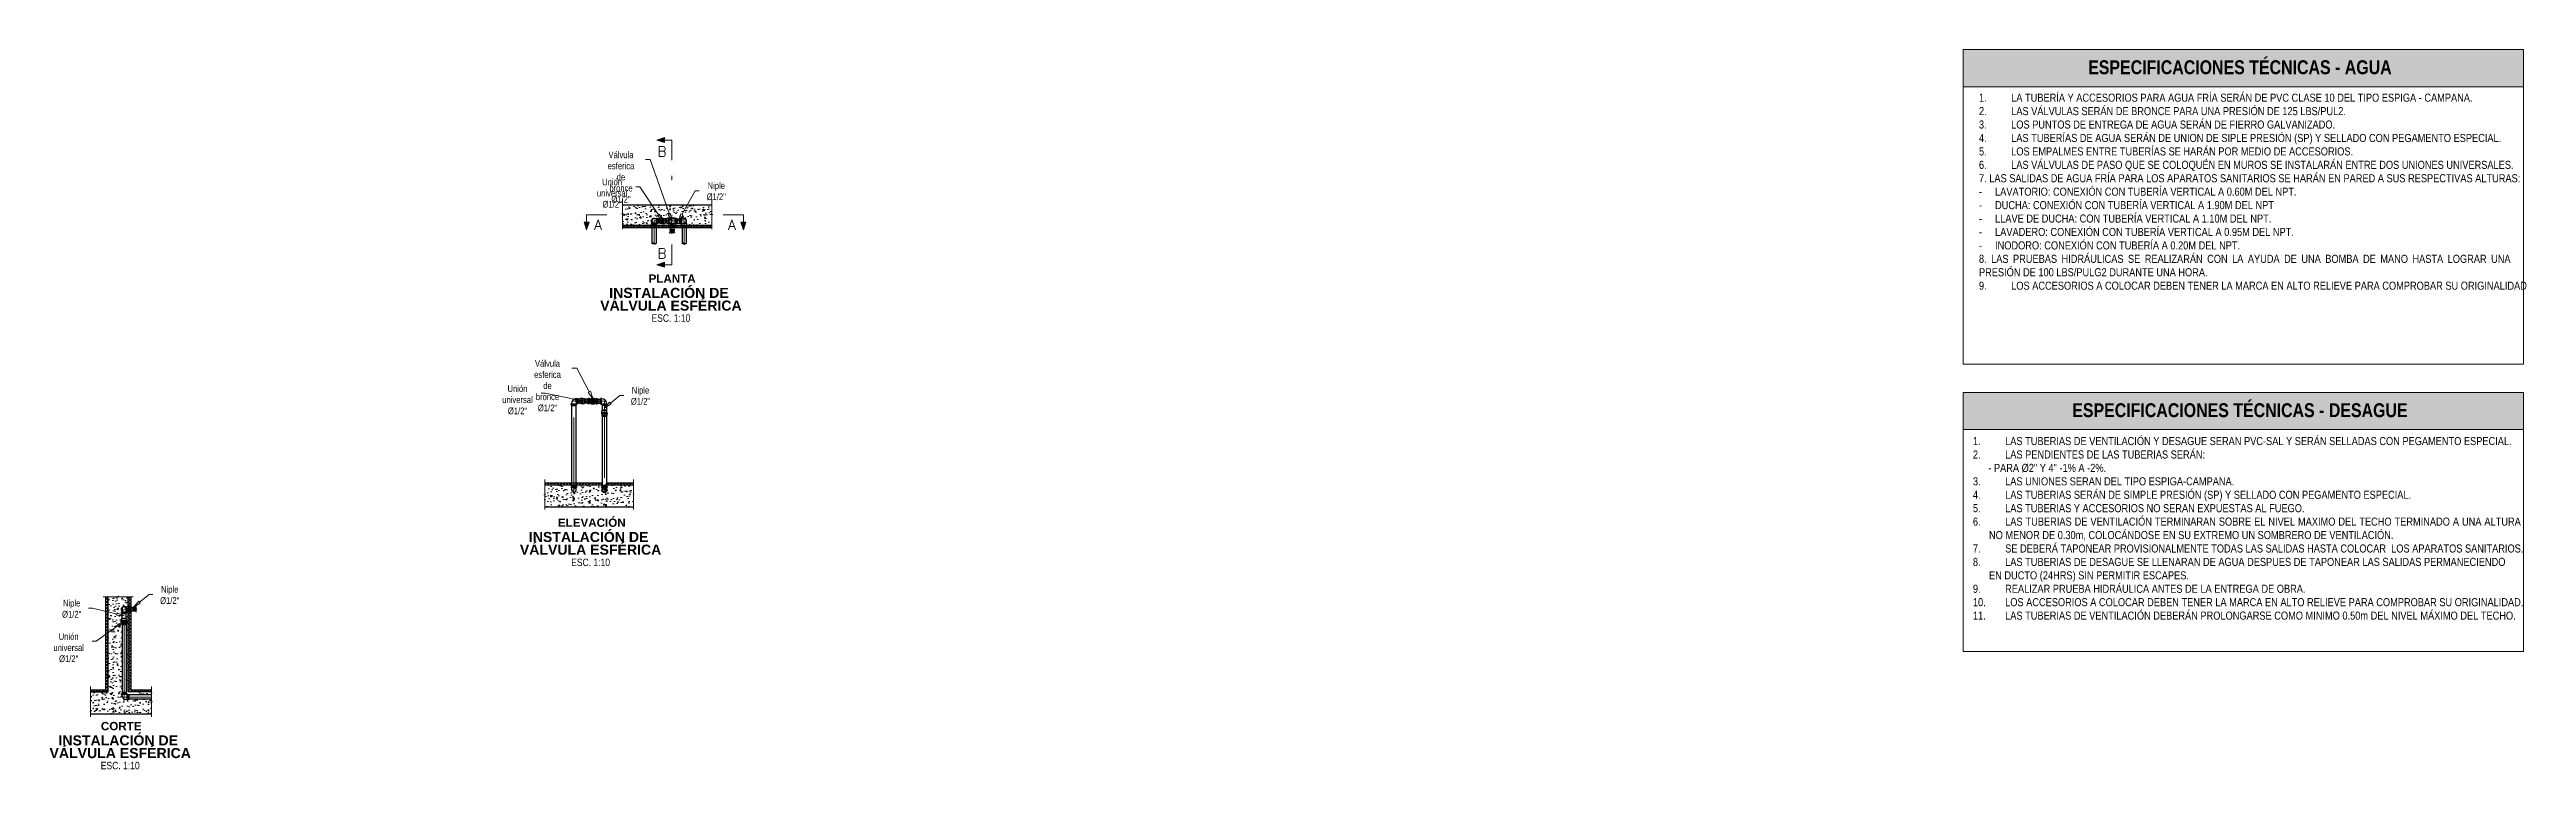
# Model space of a CAD drawing. Header units: metres. Extents: x 800066 to 1601495, y 9254195 to 18508415.
# Drawn here: x 800753.25 to 800765.56, y 9254196.97 to 9254200.54 of the extents above; entities that cross this region are included whole.
import ezdxf
from ezdxf import colors
from ezdxf.entities.mleader import LeaderData, LeaderLine
from ezdxf.enums import TextEntityAlignment as Align
from ezdxf.math import Vec2, Vec3

# ---------------------------------------------------------------- set-up
doc = ezdxf.new("R2010")
doc.units = ezdxf.units.M
doc.header["$LTSCALE"] = 0.3
doc.header["$MEASUREMENT"] = 0
doc.linetypes.add('TRAZO_Y_PUNTOX2', pattern=[50.8, 25.4, -12.7, 0, -12.7])
for name, color, linetype, lineweight in [('-Acotado', 251, 'Continuous', 5), ('-Textos', 7, 'Continuous', 20), ('FIC-2ES_CONCRETO 210', 251, 'Continuous', 30), ('FIC-2ES_EJES_', 1, 'TRAZO_Y_PUNTOX2', 5), ('FIC-2ES_HATCH_', 252, 'Continuous', 5)]:
    doc.layers.add(name, color=color, linetype=linetype, lineweight=lineweight)
doc.layers.add('FIC-2ES_TUBERIAS-NUEVAS', color=150, linetype='Continuous')
doc.layers.add('g-textos-titulos', color=4, linetype='Continuous')
doc.styles.add('-Arial Narrow', font='ARIALN.TTF')
doc.styles.add('25-TITULO', font='arialbd.ttf', dxfattribs={"height": 0.1})
doc.styles.add('ARIAL', font='romans.shx', dxfattribs={"width": 0.9})
pattern_1 = [(45, (800624.269644, 9254020.225187), (-0.0078577241, 0.0078577241), []), (135, (800624.269644, 9254020.225187), (-0.0078577241, -0.0078577241), [])]

msp = doc.modelspace()

# ---------------------------------------------------------------- texts
at = {"layer": '-Textos', "lineweight": 5, "style": '-Arial Narrow'}
for p in [(800756.34, 9254199.211), (800755.941, 9254197.998), (800753.605, 9254196.989)]:
    msp.add_text('ESC. 1:10', height=0.037, dxfattribs=at).set_placement(p, align=Align.MIDDLE_CENTER)
at = {"layer": '-Textos', "char_height": 0.06906, "width": 2.4608, "attachment_point": 5, "style": '-Arial Narrow'}
for s, insert in [('\\pxqc,t12;{\\fArial Narrow|b1|i0|c0|p34;ESPECIFICACIONES TÉCNICAS - AGUA}', (800764.132, 9254200.456)), ('\\pxqc,t12;{\\fArial Narrow|b1|i0|c0|p34;ESPECIFICACIONES TÉCNICAS - DESAGUE}', (800764.132, 9254198.753))]:
    msp.add_mtext(s, dxfattribs=dict(at, insert=insert))
at = {"layer": '-Textos', "char_height": 0.04, "attachment_point": 1, "style": '-Arial Narrow'}
for s, width, heights, insert in [('\\pxsm1,qj;{\\fArial|b0|i0|c0|p34;\\L\\P\\pi-2,l2;}1.^ILA TUBERÍA Y ACCESORIOS PARA AGUA FRÍA SERÁN DE PVC CLASE 10 DEL TIPO ESPIGA - CAMPANA.\\P2.^ILAS VÁLVULAS SERÁN DE BRONCE PARA UNA PRESIÓN DE 125 LBS/PUL2.\\P3.^ILOS PUNTOS DE ENTREGA DE AGUA SERÁN DE FIERRO GALVANIZADO.\\P4.^ILAS TUBERÍAS DE AGUA SERÁN DE UNION DE SIPLE PRESIÓN (SP) Y SELLADO CON PEGAMENTO ESPECIAL.\\P5.^ILOS EMPALMES ENTRE TUBERÍAS SE HARÁN POR MEDIO DE ACCESORIOS.\\P6.^ILAS VÁLVULAS DE PASO QUE SE COLOQUÉN EN MUROS SE INSTALARÁN ENTRE DOS UNIONES UNIVERSALES.\\P7. LAS SALIDAS DE AGUA FRÍA PARA LOS APARATOS SANITARIOS SE HARÁN EN PARED A SUS RESPECTIVAS ALTURAS:\\P\\pt2;-^ILAVATORIO: CONEXIÓN CON TUBERÍA VERTICAL A 0.60M DEL NPT.\\P-^IDUCHA: CONEXIÓN CON TUBERÍA VERTICAL A 1.90M DEL NPT\\P-^ILLAVE DE DUCHA: CON TUBERÍA VERTICAL A 1.10M DEL NPT.\\P-^ILAVADERO: CONEXIÓN CON TUBERÍA VERTICAL A 0.95M DEL NPT.\\P-^IINODORO: CONEXIÓN CON TUBERÍA A 0.20M DEL NPT.\\P\\pt0;8. LAS PRUEBAS HIDRÁULICAS SE REALIZARÁN CON LA AYUDA DE UNA BOMBA DE MANO HASTA LOGRAR UNA PRESIÓN DE 100 LBS/PULG2 DURANTE UNA HORA.\\P\\ptz;9.^ILOS ACCESORIOS A COLOCAR DEBEN TENER LA MARCA EN ALTO RELIEVE PARA COMPROBAR SU ORIGINALIDAD', 2.63215, [2.309], (800762.836, 9254200.392)), ('\\pxsm1,qj;{\\fArial|b0|i0|c0|p34;\\L\\P\\pi-2,l2;}1.^ILAS TUBERIAS DE VENTILACIÓN Y DESAGUE SERAN PVC-SAL Y SERÁN SELLADAS CON PEGAMENTO ESPECIAL. \\P2.^ILAS PENDIENTES DE LAS TUBERIAS SERÁN:\\P\\pi0,l0,ql;      - PARA %%C2" Y 4" -1% A -2%.\\P\\pi-2,l2,qj;3.^ILAS UNIONES SERAN DEL TIPO ESPIGA-CAMPANA.\\P4.^ILAS TUBERIAS SERÁN DE SIMPLE PRESIÓN (SP) Y SELLADO CON PEGAMENTO ESPECIAL.\\P5.^ILAS TUBERIAS Y ACCESORIOS NO SERAN EXPUESTAS AL FUEGO.\\P6.^ILAS TUBERIAS DE VENTILACIÓN TERMINARAN SOBRE EL NIVEL MAXIMO DEL TECHO TERMINADO A UNA ALTURA NO MENOR DE 0.30m, COLOCÁNDOSE EN SU EXTREMO UN SOMBRERO DE VENTILACIÓN.\\P7.^ISE DEBERÁ TAPONEAR PROVISIONALMENTE TODAS LAS SALIDAS HASTA COLOCAR  LOS APARATOS SANITARIOS.\\P8.^ILAS TUBERIAS DE DESAGUE SE LLENARAN DE AGUA DESPUES DE TAPONEAR LAS SALIDAS PERMANECIENDO\\P\\pi0;EN DUCTO (24HRS) SIN PERMITIR ESCAPES.\\P\\pi-2;9.^IREALIZAR PRUEBA HIDRÁULICA ANTES DE LA ENTREGA DE OBRA.\\P10.^ILOS ACCESORIOS A COLOCAR DEBEN TENER LA MARCA EN ALTO RELIEVE PARA COMPROBAR SU ORIGINALIDAD.\\P11.^ILAS TUBERIAS DE VENTILACIÓN DEBERÁN PROLONGARSE COMO MINIMO 0.50m DEL NIVEL MÁXIMO DEL TECHO.', 2.71289, [2.179], (800762.806, 9254198.687))]:
    msp.add_mtext_dynamic_manual_height_columns(s, width=width, gutter_width=0, heights=heights, dxfattribs=dict(at, insert=insert))
at = {"layer": 'g-textos-titulos', "color": 219, "lineweight": 5, "true_color": 0x642165, "style": '25-TITULO'}
for s, height, p in [('INSTALACIÓN DE ', 0.05, (800756.34, 9254199.336)), ('PLANTA', 0.0413, (800756.346, 9254199.407)), ('VÁLVULA ESFÉRICA', 0.05, (800756.34, 9254199.273)), ('INSTALACIÓN DE ', 0.05, (800755.941, 9254198.124)), ('ELEVACIÓN', 0.0413, (800755.947, 9254198.195)), ('VÁLVULA ESFÉRICA', 0.05, (800755.941, 9254198.061)), ('INSTALACIÓN DE ', 0.05, (800753.605, 9254197.114)), ('CORTE', 0.0413, (800753.61, 9254197.185)), ('VÁLVULA ESFÉRICA', 0.05, (800753.605, 9254197.051))]:
    msp.add_text(s, height=height, dxfattribs=at).set_placement(p, align=Align.MIDDLE_CENTER)

# ---------------------------------------------------------------- blocks, each defined once
blk = doc.blocks.new('CORTEEJE1')
blk.add_hatch(color=256).paths.add_polyline_path([(0, -0.5, 0.414214), (0.5, 0, 0.414214), (0, 0.5, 1), (0, 0, -1)])
blk.add_circle((0, 0), 0.5)
for centre, start, end in [((0, 0.25), 90, 270), ((0, -0.25), 270, 90)]:
    blk.add_arc(centre, 0.25, start, end)
blk = doc.blocks.new('A$C37835907')
at = {"xscale": 0.622, "yscale": 0.622, "zscale": 0.622}
blk.add_blockref('CORTEEJE1', (0.31, 0.31), dxfattribs=at)
blk = doc.blocks.new('CorteEJE')
for centre, start, end in [((-0.25, -0.35), 54.39161, 90), ((0.25, -0.35), 90, 125.60839), ((0.25, 0.35), 234.39161, 270)]:
    blk.add_arc(centre, 0.429, start, end)
at = {"extrusion": (0, 0, -1)}
blk.add_ellipse((-0.25, 0), major_axis=(-0.25, 0), ratio=0.321146, start_param=6.283185, end_param=7.853982, dxfattribs=at)
blk.add_ellipse((0.25, 0), major_axis=(0.25, 0), ratio=0.321146, start_param=4.712389, end_param=7.853982)
blk = doc.blocks.new('CORTE-HORIZONTALo')
blk.add_hatch(color=30).paths.add_polyline_path([(1, -3), (-1, -3), (0, -6)])
at = {"color": 30}
blk.add_line((0, -3), (0, 0), dxfattribs=at)
at = {"color": 5}
for points in [[(0, 0), (12.49, 0)], [(14.25, 0), (16, 0)]]:
    blk.add_lwpolyline(points, dxfattribs=at)
at = {"color": 30}
blk.add_lwpolyline([(0, -6), (1, -3), (-1, -3)], close=True, dxfattribs=at)
at = {"color": 30, "style": 'ARIAL'}
blk.add_attdef('A', text='', height=4, dxfattribs=at).set_placement((4.53, -3.94), align=Align.MIDDLE)
blk = doc.blocks.new('_ClosedBlank')
at = {"color": 0, "linetype": 'ByBlock', "lineweight": -2}
for p, q in [((-1, 0.17), (0, 0)), ((-1, 0.17), (-1, -0.17)), ((0, 0), (-1, -0.17))]:
    blk.add_line(p, q, dxfattribs=at)

# ---------------------------------------------------------------- hatches: boundary and pattern name
at = {"layer": '-Textos'}
h = msp.add_hatch(color=144, dxfattribs=at)
h.dxf.hatch_style = 1
h.paths.add_polyline_path([(800762.758, 9254200.544), (800762.758, 9254200.36), (800765.54, 9254200.36), (800765.54, 9254200.544)])
h = msp.add_hatch(color=144, dxfattribs=at)
h.dxf.hatch_style = 1
h.paths.add_polyline_path([(800762.758, 9254198.842), (800762.758, 9254198.657), (800765.54, 9254198.657), (800765.54, 9254198.842)])
at = {"layer": 'FIC-2ES_HATCH_'}
h = msp.add_hatch(dxfattribs=at)
h.set_pattern_fill('AR-CONC', color=256, scale=0.0003)
h.set_pattern_definition([(50, (800626.032542, 9254023.152445), (0.054655401, -0.004781726), [0.005715, -0.062865]), (355, (800626.03254, 9254023.152445), (-0.010573026, 0.057317054), [0.004572, -0.050292175]), (100.451445, (800626.037097, 9254023.152047), (0.044082374, 0.052535326), [0.004857003, -0.053427073]), (46.1842, (800626.03254, 9254023.167685), (0.081323712, -0.012612698), [0.0085725, -0.0942975]), (96.635558, (800626.03932, 9254023.166634), (0.07122124, 0.074227837), [0.007285507, -0.080140682]), (351.18415, (800626.03254, 9254023.167685), (0.07122124, 0.074227837), [0.00685799, -0.07543792]), (21, (800626.040162, 9254023.163875), (0.045484317, -0.030679559), [0.005715, -0.062865]), (326, (800626.04016, 9254023.163875), (0.018540609, 0.05525639), [0.004572, -0.050292]), (71.451445, (800626.043953, 9254023.16132), (0.064024926, 0.024576831), [0.004857003, -0.053426981]), (37.5, (800626.032542, 9254023.152445), (0.000926581, 0.0253665117), [0, -0.0496824, 0, -0.051054, 0, -0.0504825]), (7.5, (800626.032542, 9254023.152445), (0.0200458988, 0.0300541724), [0, -0.0291084, 0, -0.0485394, 0, -0.0192405]), (327.5, (800626.01555, 9254023.152445), (0.0406771786, -0.0017186232), [0, -0.01905, 0, -0.059436, 0, -0.078867]), (317.5, (800626.00793, 9254023.152445), (0.0444387544, 0.0076279473), [0, -0.024765, 0, -0.0394716, 0, -0.056007])])
h.paths.add_polyline_path([(800756.543, 9254199.73), (800756.543, 9254199.773), (800756.099, 9254199.773), (800756.099, 9254199.73), (800756.095, 9254199.728), (800756.103, 9254199.725), (800756.099, 9254199.724), (800756.099, 9254199.673), (800756.245, 9254199.673), (800756.245, 9254199.675), (800756.243, 9254199.675), (800756.243, 9254199.68), (800756.245, 9254199.68), (800756.245, 9254199.686, -0.840152), (800756.263, 9254199.704), (800756.269, 9254199.704), (800756.269, 9254199.706), (800756.274, 9254199.706), (800756.274, 9254199.704), (800756.286, 9254199.704), (800756.286, 9254199.706), (800756.295, 9254199.706, -0.068648), (800756.295, 9254199.708), (800756.3, 9254199.708, -0.068648), (800756.3, 9254199.706), (800756.309, 9254199.706), (800756.309, 9254199.704), (800756.322, 9254199.704), (800756.322, 9254199.707), (800756.329, 9254199.707), (800756.329, 9254199.704), (800756.334, 9254199.704, -0.438533), (800756.357, 9254199.704), (800756.361, 9254199.704), (800756.361, 9254199.707), (800756.368, 9254199.707), (800756.368, 9254199.704), (800756.387, 9254199.704), (800756.387, 9254199.706), (800756.392, 9254199.706), (800756.392, 9254199.704), (800756.398, 9254199.704, -0.840152), (800756.416, 9254199.686), (800756.416, 9254199.68), (800756.419, 9254199.68), (800756.419, 9254199.675), (800756.416, 9254199.675), (800756.416, 9254199.673), (800756.543, 9254199.673), (800756.543, 9254199.724), (800756.548, 9254199.725), (800756.539, 9254199.728)])
h = msp.add_hatch(dxfattribs=at)
h.set_pattern_fill('ANSI37', color=256, scale=0.0035, style=0)
h.set_pattern_definition([(45, (800626.032542, 9254023.152445), (-0.0078577241, 0.0078577241), []), (135, (800626.032542, 9254023.152445), (-0.0078577241, -0.0078577241), [])])
h.paths.add_polyline_path([(800756.543, 9254199.673), (800756.487, 9254199.673), (800756.487, 9254199.66), (800756.543, 9254199.66)])
h.paths.add_polyline_path([(800756.487, 9254199.673), (800756.374, 9254199.673), (800756.374, 9254199.66), (800756.487, 9254199.66)])
h.paths.add_polyline_path([(800756.374, 9254199.673), (800756.299, 9254199.673), (800756.299, 9254199.66), (800756.374, 9254199.66)])
h.paths.add_polyline_path([(800756.299, 9254199.673), (800756.187, 9254199.673), (800756.187, 9254199.66), (800756.299, 9254199.66)])
h.paths.add_polyline_path([(800756.187, 9254199.673), (800756.099, 9254199.673), (800756.099, 9254199.66), (800756.187, 9254199.66)])
h = msp.add_hatch(dxfattribs=at)
h.set_pattern_fill('ANSI37', color=256, scale=0.0035, style=0)
h.set_pattern_definition([(45, (800691.548329, 9254127.226322), (-0.0078577241, 0.0078577241), []), (135, (800691.548329, 9254127.226322), (-0.0078577241, -0.0078577241), [])])
h.paths.add_polyline_path([(800756.154, 9254198.393), (800756.02, 9254198.393), (800756.02, 9254198.383), (800756.154, 9254198.383)])
h.paths.add_polyline_path([(800755.999, 9254198.393), (800755.868, 9254198.393), (800755.868, 9254198.383), (800755.999, 9254198.383)])
h.paths.add_polyline_path([(800755.847, 9254198.393), (800755.713, 9254198.393), (800755.713, 9254198.383), (800755.847, 9254198.383)])
h = msp.add_hatch(dxfattribs=at)
h.set_pattern_fill('AR-CONC', color=256, scale=0.0003)
h.set_pattern_definition([(50, (800627.34604, 9254021.32157), (0.054655401, -0.004781726), [0.005715, -0.062865]), (355, (800627.34604, 9254021.32157), (-0.010573026, 0.057317054), [0.004572, -0.050292175]), (100.451445, (800627.35059, 9254021.32117), (0.044082374, 0.052535326), [0.004857003, -0.053427073]), (46.1842, (800627.34604, 9254021.33681), (0.081323712, -0.012612698), [0.0085725, -0.0942975]), (96.635558, (800627.352815, 9254021.33576), (0.07122124, 0.074227837), [0.007285507, -0.080140682]), (351.18415, (800627.34604, 9254021.33681), (0.07122124, 0.074227837), [0.00685799, -0.07543792]), (21, (800627.35366, 9254021.333), (0.045484317, -0.030679559), [0.005715, -0.062865]), (326, (800627.35366, 9254021.333), (0.018540609, 0.05525639), [0.004572, -0.050292]), (71.451445, (800627.35745, 9254021.330444), (0.064024926, 0.024576831), [0.004857003, -0.053426981]), (37.5, (800627.346038, 9254021.32157), (0.000926581, 0.0253665117), [0, -0.0496824, 0, -0.051054, 0, -0.0504825]), (7.5, (800627.346038, 9254021.32157), (0.0200458988, 0.0300541724), [0, -0.0291084, 0, -0.0485394, 0, -0.0192405]), (327.5, (800627.329045, 9254021.32157), (0.0406771786, -0.0017186232), [0, -0.01905, 0, -0.059436, 0, -0.078867]), (317.5, (800627.321425, 9254021.32157), (0.0444387544, 0.0076279473), [0, -0.024765, 0, -0.0394716, 0, -0.056007])])
edge = h.paths.add_edge_path()
edge.add_line((800755.899, 9254198.383), (800755.713, 9254198.383))
edge.add_line((800755.713, 9254198.383), (800755.713, 9254198.273))
edge.add_line((800755.713, 9254198.273), (800756.154, 9254198.273))
edge.add_line((800756.154, 9254198.273), (800756.154, 9254198.331))
edge.add_line((800756.154, 9254198.331), (800756.158, 9254198.333))
edge.add_line((800756.158, 9254198.333), (800756.15, 9254198.336))
edge.add_line((800756.15, 9254198.336), (800756.154, 9254198.338))
edge.add_line((800756.154, 9254198.338), (800756.154, 9254198.383))
edge.add_line((800756.154, 9254198.383), (800756.02, 9254198.383))
edge.add_line((800756.02, 9254198.383), (800756.02, 9254198.393))
edge.add_line((800756.02, 9254198.393), (800756.02, 9254198.393))
edge.add_line((800756.02, 9254198.393), (800756.02, 9254198.374))
edge.add_line((800756.02, 9254198.374), (800756.022, 9254198.374))
edge.add_line((800756.022, 9254198.374), (800756.022, 9254198.369))
edge.add_line((800756.022, 9254198.369), (800756.02, 9254198.369))
edge.add_line((800756.02, 9254198.369), (800756.02, 9254198.364))
edge.add_arc((800756.01, 9254198.357), 0.0122, -215.0707, 35.0707, ccw=False)
edge.add_line((800756, 9254198.364), (800756, 9254198.369))
edge.add_line((800756, 9254198.369), (800755.997, 9254198.369))
edge.add_line((800755.997, 9254198.369), (800755.997, 9254198.374))
edge.add_line((800755.997, 9254198.374), (800756, 9254198.374))
edge.add_line((800756, 9254198.374), (800756, 9254198.393))
edge.add_line((800756, 9254198.393), (800755.999, 9254198.393))
edge.add_line((800755.999, 9254198.393), (800755.999, 9254198.383))
edge.add_line((800755.999, 9254198.383), (800755.92, 9254198.383))
edge.add_line((800755.92, 9254198.383), (800755.92, 9254198.393))
edge.add_line((800755.92, 9254198.393), (800755.899, 9254198.393))
edge.add_line((800755.899, 9254198.393), (800755.899, 9254198.383))
h = msp.add_hatch(dxfattribs=at)
h.set_pattern_fill('AR-CONC', color=256, scale=0.0003)
h.set_pattern_definition([(50, (800624.269644, 9254020.225187), (0.054655401, -0.004781726), [0.005715, -0.062865]), (355, (800624.269644, 9254020.225187), (-0.010573026, 0.057317054), [0.004572, -0.050292175]), (100.451445, (800624.2742, 9254020.22479), (0.044082374, 0.052535326), [0.004857003, -0.053427073]), (46.1842, (800624.269644, 9254020.24043), (0.081323712, -0.012612698), [0.0085725, -0.0942975]), (96.635558, (800624.27642, 9254020.239376), (0.07122124, 0.074227837), [0.007285507, -0.080140682]), (351.18415, (800624.26964, 9254020.24043), (0.07122124, 0.074227837), [0.00685799, -0.07543792]), (21, (800624.277264, 9254020.236617), (0.045484317, -0.030679559), [0.005715, -0.062865]), (326, (800624.277264, 9254020.236617), (0.018540609, 0.05525639), [0.004572, -0.050292]), (71.451445, (800624.281054, 9254020.23406), (0.064024926, 0.024576831), [0.004857003, -0.053426981]), (37.5, (800624.269644, 9254020.225187), (0.000926581, 0.0253665117), [0, -0.0496824, 0, -0.051054, 0, -0.0504825]), (7.5, (800624.269644, 9254020.225187), (0.0200458988, 0.0300541724), [0, -0.0291084, 0, -0.0485394, 0, -0.0192405]), (327.5, (800624.252652, 9254020.225187), (0.0406771786, -0.0017186232), [0, -0.01905, 0, -0.059436, 0, -0.078867]), (317.5, (800624.24503, 9254020.225187), (0.0444387544, 0.0076279473), [0, -0.024765, 0, -0.0394716, 0, -0.056007])])
h.paths.add_polyline_path([(800753.757, 9254197.308), (800753.761, 9254197.31), (800753.761, 9254197.318), (800753.643, 9254197.318), (800753.643, 9254197.316), (800753.638, 9254197.316), (800753.638, 9254197.317, -0.414214), (800753.613, 9254197.342), (800753.612, 9254197.342), (800753.612, 9254197.347), (800753.614, 9254197.347), (800753.614, 9254197.694), (800753.612, 9254197.694), (800753.612, 9254197.703, -0.068648), (800753.61, 9254197.703), (800753.61, 9254197.708, -0.068648), (800753.612, 9254197.708), (800753.612, 9254197.717), (800753.614, 9254197.717), (800753.614, 9254197.748), (800753.612, 9254197.748), (800753.612, 9254197.753), (800753.614, 9254197.753), (800753.614, 9254197.759, -0.01824), (800753.614, 9254197.76), (800753.609, 9254197.761), (800753.609, 9254197.771), (800753.613, 9254197.772, -0.498407), (800753.633, 9254197.776), (800753.643, 9254197.778, 0.071912), (800753.645, 9254197.779), (800753.645, 9254197.827), (800753.598, 9254197.827), (800753.597, 9254197.831), (800753.594, 9254197.823), (800753.592, 9254197.827), (800753.545, 9254197.827), (800753.545, 9254197.355), (800753.458, 9254197.355), (800753.458, 9254197.31), (800753.462, 9254197.308), (800753.454, 9254197.305), (800753.458, 9254197.303), (800753.458, 9254197.245), (800753.761, 9254197.245), (800753.761, 9254197.303), (800753.765, 9254197.305)])
h.paths.add_polyline_path([(800753.761, 9254197.355), (800753.645, 9254197.355), (800753.645, 9254197.753, 0.071912), (800753.643, 9254197.754), (800753.635, 9254197.755), (800753.635, 9254197.753), (800753.638, 9254197.753), (800753.638, 9254197.748), (800753.635, 9254197.748), (800753.635, 9254197.717), (800753.625, 9254197.717), (800753.625, 9254197.709), (800753.635, 9254197.708, -0.139008), (800753.638, 9254197.707), (800753.638, 9254197.704, -0.139008), (800753.635, 9254197.703), (800753.635, 9254197.702), (800753.625, 9254197.702), (800753.625, 9254197.694), (800753.635, 9254197.694), (800753.635, 9254197.347), (800753.638, 9254197.347), (800753.638, 9254197.342), (800753.643, 9254197.342), (800753.643, 9254197.34), (800753.761, 9254197.34)], flags=17)
h = msp.add_hatch(dxfattribs=at)
h.set_pattern_fill('ANSI37', color=256, scale=0.0035, style=0)
h.set_pattern_definition(pattern_1)
h.paths.add_polyline_path([(800753.545, 9254197.828), (800753.533, 9254197.827), (800753.533, 9254197.365), (800753.545, 9254197.365)])
h = msp.add_hatch(dxfattribs=at)
h.set_pattern_fill('ANSI37', color=256, scale=0.0035, style=0)
h.set_pattern_definition(pattern_1)
h.paths.add_polyline_path([(800753.645, 9254197.827), (800753.645, 9254197.688), (800753.658, 9254197.688), (800753.658, 9254197.826)])
h.paths.add_polyline_path([(800753.645, 9254197.688), (800753.645, 9254197.575), (800753.658, 9254197.575), (800753.658, 9254197.688)])
h.paths.add_polyline_path([(800753.645, 9254197.575), (800753.645, 9254197.5), (800753.658, 9254197.5), (800753.658, 9254197.575)])
h.paths.add_polyline_path([(800753.645, 9254197.5), (800753.645, 9254197.388), (800753.658, 9254197.388), (800753.658, 9254197.5)])
h.paths.add_polyline_path([(800753.645, 9254197.365), (800753.658, 9254197.365), (800753.658, 9254197.388), (800753.645, 9254197.388)])
h = msp.add_hatch(dxfattribs=at)
h.set_pattern_fill('ANSI37', color=256, scale=0.0035, style=0)
h.set_pattern_definition(pattern_1)
h.paths.add_polyline_path([(800753.545, 9254197.365), (800753.458, 9254197.365), (800753.458, 9254197.355), (800753.545, 9254197.355)])
h.paths.add_polyline_path([(800753.761, 9254197.365), (800753.645, 9254197.365), (800753.645, 9254197.355), (800753.761, 9254197.355)])

# ---------------------------------------------------------------- linework, layer by layer
at = {"layer": '-Textos', "lineweight": 13}
for p, q in [((800762.758, 9254200.544), (800765.54, 9254200.544)), ((800762.758, 9254198.982), (800762.758, 9254200.544)), ((800765.54, 9254200.544), (800765.54, 9254198.982)), ((800762.758, 9254200.36), (800765.54, 9254200.36)), ((800765.54, 9254198.982), (800762.758, 9254198.982)), ((800762.758, 9254198.842), (800765.54, 9254198.842)), ((800762.758, 9254197.556), (800762.758, 9254198.842)), ((800765.54, 9254198.842), (800765.54, 9254197.556)), ((800762.758, 9254198.657), (800765.54, 9254198.657)), ((800765.54, 9254197.556), (800762.758, 9254197.556))]:
    msp.add_line(p, q, dxfattribs=at)
at = {"layer": 'FIC-2ES_CONCRETO 210'}
for p, q in [((800756.099, 9254199.773), (800756.543, 9254199.773)), ((800756.099, 9254199.673), (800756.543, 9254199.673)), ((800756.099, 9254199.66), (800756.543, 9254199.66)), ((800755.713, 9254198.393), (800755.999, 9254198.393)), ((800755.713, 9254198.383), (800755.999, 9254198.383)), ((800756.02, 9254198.393), (800756.154, 9254198.393)), ((800756.02, 9254198.383), (800756.154, 9254198.383)), ((800755.713, 9254198.273), (800756.154, 9254198.273)), ((800753.458, 9254197.245), (800753.761, 9254197.245))]:
    msp.add_line(p, q, dxfattribs=at)
for points in [[(800753.458, 9254197.365), (800753.533, 9254197.365), (800753.533, 9254197.827)], [(800753.458, 9254197.355), (800753.545, 9254197.355), (800753.545, 9254197.827)], [(800753.761, 9254197.355), (800753.645, 9254197.355), (800753.645, 9254197.827)], [(800753.658, 9254197.827), (800753.658, 9254197.365), (800753.761, 9254197.365)]]:
    msp.add_lwpolyline(points, dxfattribs=at)
at = {"layer": 'FIC-2ES_EJES_', "ltscale": 0.05}
for p, q in [((800756.256, 9254199.693), (800756.256, 9254199.576)), ((800756.405, 9254199.693), (800756.405, 9254199.574))]:
    msp.add_line(p, q, dxfattribs=at)
at = {"layer": 'FIC-2ES_EJES_', "linetype": 'Continuous'}
for points in [[(800756.099, 9254199.802), (800756.099, 9254199.73), (800756.095, 9254199.728), (800756.103, 9254199.725), (800756.099, 9254199.724), (800756.099, 9254199.652)], [(800756.543, 9254199.802), (800756.543, 9254199.73), (800756.539, 9254199.728), (800756.548, 9254199.725), (800756.543, 9254199.724), (800756.543, 9254199.652)], [(800755.713, 9254198.41), (800755.713, 9254198.338), (800755.718, 9254198.336), (800755.709, 9254198.333), (800755.713, 9254198.331), (800755.713, 9254198.26)], [(800756.154, 9254198.41), (800756.154, 9254198.338), (800756.15, 9254198.336), (800756.158, 9254198.333), (800756.154, 9254198.331), (800756.154, 9254198.26)], [(800753.52, 9254197.827), (800753.592, 9254197.827), (800753.594, 9254197.823), (800753.597, 9254197.831), (800753.598, 9254197.827), (800753.67, 9254197.827)], [(800753.458, 9254197.381), (800753.458, 9254197.31), (800753.462, 9254197.308), (800753.454, 9254197.305), (800753.458, 9254197.303), (800753.458, 9254197.231)], [(800753.761, 9254197.381), (800753.761, 9254197.31), (800753.757, 9254197.308), (800753.765, 9254197.305), (800753.761, 9254197.303), (800753.761, 9254197.231)]]:
    msp.add_lwpolyline(points, dxfattribs=at)
at = {"layer": 'FIC-2ES_EJES_', "ltscale": 0.05}
for points in [[(800756.256, 9254199.693), (800756.405, 9254199.693)], [(800755.858, 9254198.337), (800755.858, 9254198.799), (800756.01, 9254198.799), (800756.01, 9254198.335)], [(800753.761, 9254197.329), (800753.625, 9254197.329), (800753.625, 9254197.766), (800753.685, 9254197.766)]]:
    msp.add_lwpolyline(points, dxfattribs=at)
at = {"layer": 'FIC-2ES_TUBERIAS-NUEVAS'}
for p, q in [((800756.243, 9254199.675), (800756.243, 9254199.68)), ((800756.269, 9254199.68), (800756.243, 9254199.68)), ((800756.269, 9254199.675), (800756.243, 9254199.675)), ((800756.245, 9254199.68), (800756.245, 9254199.686)), ((800756.245, 9254199.675), (800756.245, 9254199.582)), ((800756.269, 9254199.704), (800756.256, 9254199.704)), ((800756.269, 9254199.683), (800756.256, 9254199.683)), ((800756.266, 9254199.68), (800756.266, 9254199.683)), ((800756.266, 9254199.675), (800756.266, 9254199.582)), ((800756.274, 9254199.706), (800756.269, 9254199.706)), ((800756.269, 9254199.706), (800756.269, 9254199.68)), ((800756.274, 9254199.68), (800756.269, 9254199.68)), ((800756.269, 9254199.675), (800756.269, 9254199.68)), ((800756.274, 9254199.68), (800756.274, 9254199.707)), ((800756.286, 9254199.704), (800756.274, 9254199.704)), ((800756.286, 9254199.683), (800756.274, 9254199.683)), ((800756.276, 9254199.702), (800756.276, 9254199.684)), ((800756.278, 9254199.704), (800756.278, 9254199.683)), ((800756.282, 9254199.704), (800756.282, 9254199.683)), ((800756.284, 9254199.702), (800756.284, 9254199.684)), ((800756.286, 9254199.706), (800756.286, 9254199.681)), ((800756.295, 9254199.706), (800756.286, 9254199.706)), ((800756.295, 9254199.681), (800756.286, 9254199.681)), ((800756.294, 9254199.683), (800756.294, 9254199.704)), ((800756.295, 9254199.708), (800756.3, 9254199.708)), ((800756.295, 9254199.701), (800756.3, 9254199.701)), ((800756.295, 9254199.686), (800756.3, 9254199.686)), ((800756.296, 9254199.68), (800756.299, 9254199.68)), ((800756.298, 9254199.708), (800756.298, 9254199.68)), ((800756.3, 9254199.706), (800756.309, 9254199.706)), ((800756.3, 9254199.681), (800756.309, 9254199.681)), ((800756.301, 9254199.704), (800756.301, 9254199.683)), ((800756.309, 9254199.706), (800756.309, 9254199.681)), ((800756.322, 9254199.704), (800756.309, 9254199.704)), ((800756.322, 9254199.683), (800756.309, 9254199.683)), ((800756.311, 9254199.702), (800756.311, 9254199.684)), ((800756.313, 9254199.704), (800756.313, 9254199.683)), ((800756.318, 9254199.683), (800756.318, 9254199.704)), ((800756.32, 9254199.685), (800756.32, 9254199.702)), ((800756.329, 9254199.707), (800756.322, 9254199.707)), ((800756.322, 9254199.68), (800756.322, 9254199.707)), ((800756.329, 9254199.68), (800756.322, 9254199.68)), ((800756.329, 9254199.68), (800756.329, 9254199.707)), ((800756.361, 9254199.704), (800756.329, 9254199.704)), ((800756.329, 9254199.66), (800756.329, 9254199.68)), ((800756.361, 9254199.67), (800756.329, 9254199.67)), ((800756.361, 9254199.665), (800756.329, 9254199.665)), ((800756.357, 9254199.646), (800756.334, 9254199.646)), ((800756.337, 9254199.66), (800756.337, 9254199.649)), ((800756.344, 9254199.642), (800756.344, 9254199.636)), ((800756.345, 9254199.68), (800756.345, 9254199.707)), ((800756.347, 9254199.642), (800756.347, 9254199.636)), ((800756.354, 9254199.66), (800756.354, 9254199.649)), ((800756.361, 9254199.707), (800756.368, 9254199.707)), ((800756.361, 9254199.68), (800756.361, 9254199.707)), ((800756.361, 9254199.66), (800756.361, 9254199.693)), ((800756.361, 9254199.68), (800756.368, 9254199.68)), ((800756.368, 9254199.68), (800756.368, 9254199.707)), ((800756.368, 9254199.704), (800756.387, 9254199.704)), ((800756.368, 9254199.683), (800756.387, 9254199.683)), ((800756.371, 9254199.685), (800756.371, 9254199.702)), ((800756.373, 9254199.683), (800756.373, 9254199.704)), ((800756.383, 9254199.704), (800756.383, 9254199.683)), ((800756.385, 9254199.702), (800756.385, 9254199.684)), ((800756.387, 9254199.706), (800756.392, 9254199.706)), ((800756.387, 9254199.68), (800756.387, 9254199.706)), ((800756.387, 9254199.68), (800756.392, 9254199.68)), ((800756.392, 9254199.68), (800756.392, 9254199.706)), ((800756.392, 9254199.704), (800756.405, 9254199.704)), ((800756.392, 9254199.683), (800756.405, 9254199.683)), ((800756.392, 9254199.675), (800756.392, 9254199.68)), ((800756.419, 9254199.68), (800756.392, 9254199.68)), ((800756.395, 9254199.68), (800756.395, 9254199.683)), ((800756.395, 9254199.675), (800756.395, 9254199.582)), ((800756.395, 9254199.671), (800756.416, 9254199.671)), ((800756.397, 9254199.673), (800756.414, 9254199.673)), ((800756.416, 9254199.68), (800756.416, 9254199.686)), ((800756.416, 9254199.675), (800756.416, 9254199.582)), ((800756.419, 9254199.675), (800756.419, 9254199.68)), ((800755.844, 9254198.785), (800755.876, 9254198.785)), ((800755.844, 9254198.78), (800755.844, 9254198.785)), ((800755.844, 9254198.78), (800755.871, 9254198.78)), ((800755.847, 9254198.78), (800755.847, 9254198.375)), ((800755.868, 9254198.776), (800755.847, 9254198.776)), ((800755.866, 9254198.778), (800755.849, 9254198.778)), ((800755.868, 9254198.78), (800755.868, 9254198.375)), ((800755.871, 9254198.78), (800755.871, 9254198.812)), ((800755.871, 9254198.812), (800755.876, 9254198.812)), ((800755.876, 9254198.812), (800755.876, 9254198.785)), ((800755.888, 9254198.809), (800755.876, 9254198.809)), ((800755.888, 9254198.788), (800755.876, 9254198.788)), ((800755.878, 9254198.807), (800755.878, 9254198.79)), ((800755.88, 9254198.809), (800755.88, 9254198.788)), ((800755.884, 9254198.809), (800755.884, 9254198.788)), ((800755.886, 9254198.807), (800755.886, 9254198.79)), ((800755.888, 9254198.811), (800755.888, 9254198.786)), ((800755.897, 9254198.811), (800755.888, 9254198.811)), ((800755.897, 9254198.786), (800755.888, 9254198.786)), ((800755.897, 9254198.788), (800755.897, 9254198.809)), ((800755.898, 9254198.813), (800755.902, 9254198.813)), ((800755.898, 9254198.806), (800755.902, 9254198.806)), ((800755.898, 9254198.791), (800755.902, 9254198.791)), ((800755.898, 9254198.785), (800755.901, 9254198.785)), ((800755.9, 9254198.813), (800755.9, 9254198.785)), ((800755.902, 9254198.811), (800755.911, 9254198.811)), ((800755.902, 9254198.786), (800755.911, 9254198.786)), ((800755.903, 9254198.809), (800755.903, 9254198.788)), ((800755.911, 9254198.811), (800755.911, 9254198.786)), ((800755.929, 9254198.809), (800755.911, 9254198.809)), ((800755.929, 9254198.788), (800755.911, 9254198.788)), ((800755.913, 9254198.807), (800755.913, 9254198.79)), ((800755.915, 9254198.809), (800755.915, 9254198.788)), ((800755.925, 9254198.788), (800755.925, 9254198.809)), ((800755.927, 9254198.79), (800755.927, 9254198.807)), ((800755.936, 9254198.812), (800755.929, 9254198.812)), ((800755.929, 9254198.785), (800755.929, 9254198.812)), ((800755.936, 9254198.785), (800755.929, 9254198.785)), ((800755.936, 9254198.785), (800755.936, 9254198.812)), ((800755.94, 9254198.809), (800755.936, 9254198.809)), ((800755.94, 9254198.788), (800755.936, 9254198.788)), ((800755.944, 9254198.805), (800755.95, 9254198.799)), ((800755.944, 9254198.792), (800755.95, 9254198.798)), ((800755.945, 9254198.806), (800755.951, 9254198.8)), ((800755.945, 9254198.791), (800755.951, 9254198.797)), ((800755.952, 9254198.785), (800755.952, 9254198.812)), ((800755.958, 9254198.806), (800755.952, 9254198.8)), ((800755.958, 9254198.791), (800755.952, 9254198.797)), ((800755.959, 9254198.805), (800755.954, 9254198.799)), ((800755.959, 9254198.792), (800755.954, 9254198.798)), ((800755.964, 9254198.809), (800755.968, 9254198.809)), ((800755.964, 9254198.788), (800755.968, 9254198.788)), ((800755.968, 9254198.812), (800755.975, 9254198.812)), ((800755.968, 9254198.785), (800755.968, 9254198.812)), ((800755.968, 9254198.785), (800755.975, 9254198.785)), ((800755.975, 9254198.785), (800755.975, 9254198.812)), ((800755.975, 9254198.809), (800755.991, 9254198.809)), ((800755.975, 9254198.788), (800755.991, 9254198.788)), ((800755.977, 9254198.79), (800755.977, 9254198.807)), ((800755.979, 9254198.788), (800755.979, 9254198.809)), ((800755.987, 9254198.809), (800755.987, 9254198.788)), ((800755.989, 9254198.807), (800755.989, 9254198.79)), ((800755.991, 9254198.812), (800755.991, 9254198.785)), ((800755.996, 9254198.812), (800755.991, 9254198.812)), ((800755.991, 9254198.785), (800756.023, 9254198.785)), ((800755.995, 9254198.741), (800755.995, 9254198.736)), ((800755.996, 9254198.78), (800755.996, 9254198.812)), ((800756.023, 9254198.78), (800755.996, 9254198.78)), ((800755.997, 9254198.741), (800755.997, 9254198.75)), ((800756.022, 9254198.75), (800755.997, 9254198.75)), ((800755.999, 9254198.78), (800755.999, 9254198.75)), ((800756.02, 9254198.777), (800755.999, 9254198.777)), ((800756.02, 9254198.754), (800755.999, 9254198.754)), ((800755.999, 9254198.742), (800756.02, 9254198.742)), ((800756.018, 9254198.779), (800756.001, 9254198.779)), ((800756.018, 9254198.752), (800756.001, 9254198.752)), ((800756.002, 9254198.741), (800756.002, 9254198.736)), ((800756.017, 9254198.741), (800756.017, 9254198.736)), ((800756.02, 9254198.78), (800756.02, 9254198.75)), ((800756.022, 9254198.741), (800756.022, 9254198.75)), ((800756.023, 9254198.78), (800756.023, 9254198.785)), ((800756.024, 9254198.741), (800756.024, 9254198.736)), ((800755.997, 9254198.736), (800755.997, 9254198.727)), ((800756.022, 9254198.727), (800755.997, 9254198.727)), ((800756.02, 9254198.735), (800755.999, 9254198.735)), ((800755.999, 9254198.727), (800755.999, 9254198.375)), ((800756.02, 9254198.723), (800755.999, 9254198.723)), ((800756.018, 9254198.725), (800756.001, 9254198.725)), ((800756.02, 9254198.727), (800756.02, 9254198.375)), ((800756.022, 9254198.736), (800756.022, 9254198.727)), ((800755.871, 9254198.375), (800755.844, 9254198.375)), ((800755.844, 9254198.375), (800755.844, 9254198.37)), ((800755.847, 9254198.38), (800755.868, 9254198.38)), ((800755.849, 9254198.378), (800755.867, 9254198.378)), ((800755.871, 9254198.375), (800755.871, 9254198.37)), ((800755.996, 9254198.375), (800756.023, 9254198.375)), ((800755.996, 9254198.375), (800755.996, 9254198.37)), ((800756.02, 9254198.38), (800755.999, 9254198.38)), ((800756.018, 9254198.378), (800756.001, 9254198.378)), ((800756.023, 9254198.375), (800756.023, 9254198.37)), ((800755.871, 9254198.37), (800755.844, 9254198.37)), ((800755.847, 9254198.37), (800755.847, 9254198.357)), ((800755.868, 9254198.37), (800755.868, 9254198.357)), ((800755.996, 9254198.37), (800756.023, 9254198.37)), ((800755.999, 9254198.37), (800755.999, 9254198.365)), ((800756.02, 9254198.37), (800756.02, 9254198.365)), ((800753.653, 9254197.782), (800753.653, 9254197.75)), ((800753.658, 9254197.774), (800753.669, 9254197.774)), ((800753.658, 9254197.757), (800753.669, 9254197.757)), ((800753.672, 9254197.777), (800753.672, 9254197.755)), ((800753.676, 9254197.768), (800753.682, 9254197.768)), ((800753.676, 9254197.764), (800753.682, 9254197.764)), ((800753.61, 9254197.703), (800753.61, 9254197.708)), ((800753.61, 9254197.705), (800753.638, 9254197.705)), ((800753.614, 9254197.717), (800753.614, 9254197.748)), ((800753.614, 9254197.744), (800753.635, 9254197.744)), ((800753.614, 9254197.721), (800753.635, 9254197.721)), ((800753.614, 9254197.709), (800753.635, 9254197.709)), ((800753.635, 9254197.702), (800753.614, 9254197.702)), ((800753.614, 9254197.694), (800753.614, 9254197.347)), ((800753.614, 9254197.69), (800753.635, 9254197.69)), ((800753.617, 9254197.746), (800753.634, 9254197.746)), ((800753.617, 9254197.719), (800753.634, 9254197.719)), ((800753.617, 9254197.692), (800753.634, 9254197.692)), ((800753.635, 9254197.717), (800753.635, 9254197.748)), ((800753.635, 9254197.694), (800753.635, 9254197.347)), ((800753.635, 9254197.352), (800753.614, 9254197.352)), ((800753.633, 9254197.35), (800753.616, 9254197.35)), ((800753.761, 9254197.34), (800753.643, 9254197.34)), ((800753.761, 9254197.318), (800753.643, 9254197.318)), ((800753.645, 9254197.337), (800753.645, 9254197.32)), ((800753.647, 9254197.34), (800753.647, 9254197.318))]:
    msp.add_line(p, q, dxfattribs=at)
for points in [[(800756.355, 9254199.683), (800756.345, 9254199.677), (800756.331, 9254199.685), (800756.331, 9254199.701), (800756.345, 9254199.709), (800756.355, 9254199.704)], [(800755.941, 9254198.805), (800755.941, 9254198.81), (800755.945, 9254198.81)], [(800755.945, 9254198.787), (800755.941, 9254198.787), (800755.941, 9254198.792)], [(800755.958, 9254198.81), (800755.963, 9254198.81)], [(800755.963, 9254198.792), (800755.963, 9254198.787), (800755.958, 9254198.787)], [(800755.963, 9254198.81), (800755.963, 9254198.805)], [(800753.616, 9254197.773), (800753.609, 9254197.771), (800753.609, 9254197.761), (800753.614, 9254197.76)], [(800753.658, 9254197.75), (800753.648, 9254197.75), (800753.648, 9254197.782), (800753.658, 9254197.782)], [(800753.637, 9254197.708), (800753.637, 9254197.717), (800753.612, 9254197.717), (800753.612, 9254197.708)], [(800753.637, 9254197.703), (800753.637, 9254197.694), (800753.612, 9254197.694), (800753.612, 9254197.703)]]:
    msp.add_lwpolyline(points, dxfattribs=at)
for points in [[(800756.334, 9254199.636), (800756.357, 9254199.636, -1), (800756.357, 9254199.633), (800756.334, 9254199.633, -1)], [(800753.682, 9254197.777), (800753.682, 9254197.754, 1), (800753.685, 9254197.754), (800753.685, 9254197.777, 1)], [(800753.618, 9254197.703, 0.141747), (800753.632, 9254197.703), (800753.632, 9254197.708, 0.141747), (800753.618, 9254197.708)]]:
    msp.add_lwpolyline(points, format="xyb", close=True, dxfattribs=at)
for points in [[(800756.334, 9254199.642), (800756.357, 9254199.642), (800756.357, 9254199.649), (800756.334, 9254199.649)], [(800753.676, 9254197.777), (800753.676, 9254197.755), (800753.669, 9254197.755), (800753.669, 9254197.777)], [(800753.612, 9254197.753), (800753.638, 9254197.753), (800753.638, 9254197.748), (800753.612, 9254197.748)], [(800753.638, 9254197.347), (800753.638, 9254197.316), (800753.643, 9254197.316), (800753.643, 9254197.342), (800753.612, 9254197.342), (800753.612, 9254197.347)]]:
    msp.add_lwpolyline(points, close=True, dxfattribs=at)
for points in [[(800753.635, 9254197.753), (800753.635, 9254197.766, 1), (800753.614, 9254197.766), (800753.614, 9254197.753)], [(800753.63, 9254197.776), (800753.643, 9254197.778, 0.23236), (800753.648, 9254197.782)], [(800753.648, 9254197.75, 0.23236), (800753.643, 9254197.754), (800753.635, 9254197.755)], [(800753.631, 9254197.704, 0.283494), (800753.638, 9254197.704), (800753.638, 9254197.707, 0.283494), (800753.631, 9254197.707)]]:
    msp.add_lwpolyline(points, format="xyb", dxfattribs=at)
for centre, radius in [((800755.952, 9254198.799), 0.016), ((800755.952, 9254198.799), 0.013), ((800755.952, 9254198.799), 0.00994), ((800755.952, 9254198.799), 0.00175), ((800756.01, 9254198.357), 0.013)]:
    msp.add_circle(centre, radius, dxfattribs=at)
for centre, radius, start, end in [((800756.256, 9254199.693), 0.013, 54.9293, 305.0707), ((800756.256, 9254199.693), 0.0107, 90, 270), ((800756.301, 9254199.704), 0.00682, 148.3446, 211.6554), ((800756.32, 9254199.693), 0.0257, 163.8645, 196.1355), ((800756.301, 9254199.683), 0.00639, 148.3446, 211.6554), ((800756.294, 9254199.683), 0.00639, 328.3446, 31.6554), ((800756.294, 9254199.704), 0.00682, 328.3446, 31.6554), ((800756.275, 9254199.693), 0.0257, 343.8645, 16.1355), ((800756.345, 9254199.693), 0.016, 42.642, 138.3298), ((800756.345, 9254199.693), 0.016, 221.6702, 317.358), ((800756.405, 9254199.693), 0.013, 234.9293, 125.0707), ((800756.405, 9254199.693), 0.0107, 270, 90), ((800755.871, 9254198.785), 0.0253, 90, 180), ((800755.871, 9254198.785), 0.00101, 90, 180), ((800755.903, 9254198.809), 0.00682, 148.3446, 211.6554), ((800755.922, 9254198.799), 0.0257, 163.8645, 196.1355), ((800755.903, 9254198.788), 0.00639, 148.3446, 211.6554), ((800755.896, 9254198.788), 0.00639, 328.3446, 31.6554), ((800755.896, 9254198.809), 0.00682, 328.3446, 31.6554), ((800755.877, 9254198.799), 0.0257, 343.8645, 16.1355), ((800755.999, 9254198.735), 0.00682, 58.3446, 121.6554), ((800755.996, 9254198.785), 0.0253, 0, 90), ((800755.996, 9254198.785), 0.00101, 0, 90), ((800756.01, 9254198.716), 0.0257, 73.8645, 106.1355), ((800756.02, 9254198.735), 0.00682, 58.3446, 121.6554), ((800755.999, 9254198.742), 0.00682, 238.3446, 301.6554), ((800756.01, 9254198.761), 0.0257, 253.8645, 286.1355), ((800756.02, 9254198.742), 0.00682, 238.3446, 301.6554), ((800755.858, 9254198.357), 0.0107, 180, 0), ((800753.625, 9254197.766), 0.013, 324.9293, 215.0707), ((800753.614, 9254197.702), 0.00682, 58.3446, 121.6554), ((800753.614, 9254197.709), 0.00682, 238.3446, 301.6554), ((800753.638, 9254197.342), 0.0253, 180, 270), ((800753.638, 9254197.342), 0.00101, 180, 270)]:
    msp.add_arc(centre, radius, start, end, dxfattribs=at)
for centre, major_axis in [((800756.345, 9254199.633), (0.00152, 0)), ((800753.685, 9254197.766), (0, 0.00152))]:
    msp.add_ellipse(centre, major_axis=major_axis, ratio=0.487557, start_param=3.141593, end_param=6.283185, dxfattribs=at)

# ---------------------------------------------------------------- block references
at = {"layer": 'FIC-2ES_EJES_'}
ref = msp.add_blockref('CORTE-HORIZONTALo', (800756.345, 9254200.095), dxfattribs=dict(at, xscale=0.01250000000004547, yscale=0.01250000000004547, zscale=0.01250000000004547, rotation=270))
ref.add_attrib('A', 'B', dxfattribs={"layer": '0', "color": 7, "height": 0.05, "style": 'ARIAL'}).set_placement((800756.296, 9254200.038), align=Align.MIDDLE)
ref = msp.add_blockref('CORTE-HORIZONTALo', (800755.921, 9254199.724), dxfattribs=dict(at, xscale=0.01250000000004547, yscale=0.01250000000004547, zscale=0.01250000000004547))
ref.add_attrib('A', 'A', dxfattribs={"layer": '0', "color": 7, "height": 0.05, "style": 'ARIAL'}).set_placement((800755.978, 9254199.674), align=Align.MIDDLE)
ref = msp.add_blockref('CORTE-HORIZONTALo', (800756.7, 9254199.724), dxfattribs=dict(at, xscale=-0.01250000000004547, yscale=0.01250000000004547, zscale=0.01250000000004547, rotation=359.9999999999184))
ref.add_attrib('A', 'A', dxfattribs={"layer": '0', "color": 7, "height": 0.05, "style": 'ARIAL'}).set_placement((800756.643, 9254199.674), align=Align.MIDDLE)
ref = msp.add_blockref('CORTE-HORIZONTALo', (800756.345, 9254199.476), dxfattribs=dict(at, xscale=-0.01250000000004547, yscale=0.01250000000004547, zscale=0.01250000000004547, rotation=270))
ref.add_attrib('A', 'B', dxfattribs={"layer": '0', "color": 7, "height": 0.05, "style": 'ARIAL'}).set_placement((800756.296, 9254199.532), align=Align.MIDDLE)
at = {"layer": 'FIC-2ES_TUBERIAS-NUEVAS', "xscale": 0.0213360000000194, "yscale": 0.0213360000000194, "zscale": 0.0213360000000194, "rotation": 180}
for p in [(800756.256, 9254199.582), (800756.405, 9254199.582)]:
    msp.add_blockref('CorteEJE', p, dxfattribs=at)
at = {"layer": 'FIC-2ES_TUBERIAS-NUEVAS', "xscale": 0.0319664546195782, "yscale": 0.0319664546195782, "zscale": 0.0319664546195782}
msp.add_blockref('A$C37835907', (800756, 9254198.347), dxfattribs=at)

msp.set_redraw_order([(e.dxf.handle, doc.entitydb.next_handle()) for e in msp.query("TEXT MTEXT ATTDEF DIMENSION ARC_DIMENSION")])  # texts and dimensions are drawn at this point

# ---------------------------------------------------------------- leaders
at = {"layer": '-Acotado'}
ml = msp.add_multileader_mtext('Standard', dxfattribs=at)
ml.set_content('Válvula esferica\\Pde bronce {\\A1;%%C}1/2"', color=7, style='-Arial Narrow')
ml.set_leader_properties(color=7, linetype='ByLayer', lineweight=0)
ml.set_arrow_properties(name='CLOSEDBLANK')
ml.build(insert=Vec2(0, 0))
ml.multileader.update_dxf_attribs({"has_dogleg": 0, "text_left_attachment_type": 6, "text_right_attachment_type": 6, "dogleg_length": 0, "arrow_head_size": 0.0367, "scale": 0.025})
ctx = ml.context
ctx.base_point, ctx.scale, ctx.char_height, ctx.arrow_head_size, ctx.landing_gap_size, ctx.plane_origin = Vec3(800755.947, 9254199.998), 0.025, 0.03306, 0.0367, 0.00918, Vec3(800753.219, 9254200.94)
ctx.left_attachment, ctx.right_attachment, ctx.text_align_type = 6, 6, 1
notes = []
notes.append((ctx, [(1, (1, 1, 0), (800756.237, 9254199.998), (-1, 0), 0, [(0, [(800756.345, 9254199.693)], 0, [])])]))
ctx.mtext.insert, ctx.mtext.width, ctx.mtext.alignment, ctx.mtext.flow_direction = Vec3(800756.092, 9254200.038), 0.57324, 2, 5
ml = msp.add_multileader_mtext('Standard', dxfattribs=at)
ml.set_content('Unión universal\\P{\\A1;%%C1/2"\\Fromans|c0;\\W0.8; }', color=7, style='-Arial Narrow')
ml.set_leader_properties(color=7, linetype='ByLayer', lineweight=0)
ml.set_arrow_properties(name='CLOSEDBLANK')
ml.build(insert=Vec2(0, 0))
ml.multileader.update_dxf_attribs({"has_dogleg": 0, "text_left_attachment_type": 6, "text_right_attachment_type": 6, "dogleg_length": 0, "arrow_head_size": 0.0367, "scale": 0.025})
ctx = ml.context
ctx.base_point, ctx.scale, ctx.char_height, ctx.arrow_head_size, ctx.landing_gap_size, ctx.plane_origin = Vec3(800755.911, 9254199.863), 0.025, 0.03306, 0.0367, 0.00918, Vec3(800753.665, 9254200.437)
ctx.left_attachment, ctx.right_attachment, ctx.text_align_type = 6, 6, 1
notes.append((ctx, [(1, (1, 1, 0), (800756.185, 9254199.863), (-1, 0), 0, [(0, [(800756.298, 9254199.693)], 0, [])])]))
ctx.mtext.insert, ctx.mtext.width, ctx.mtext.alignment, ctx.mtext.flow_direction = Vec3(800756.048, 9254199.903), 0.42113, 2, 5
ml = msp.add_multileader_mtext('Standard', dxfattribs=at)
ml.set_content('Niple {\\A1;%%C1/2"\\Fromans|c0;\\W0.8; }', color=7, style='-Arial Narrow')
ml.set_leader_properties(color=7, linetype='ByLayer', lineweight=0)
ml.set_arrow_properties(name='CLOSEDBLANK')
ml.build(insert=Vec2(0, 0))
ml.multileader.update_dxf_attribs({"has_dogleg": 0, "text_left_attachment_type": 6, "text_right_attachment_type": 6, "dogleg_length": 0, "arrow_head_size": 0.0367, "scale": 0.025})
ctx = ml.context
ctx.base_point, ctx.scale, ctx.char_height, ctx.arrow_head_size, ctx.landing_gap_size, ctx.plane_origin = Vec3(800756.461, 9254199.843), 0.025, 0.03306, 0.0367, 0.00918, Vec3(800754.404, 9254200.612)
ctx.left_attachment, ctx.right_attachment, ctx.text_align_type = 6, 6, 1
notes.append((ctx, [(0, (1, 1, 0), (800756.461, 9254199.843), (1, 0), 0, [(0, [(800756.377, 9254199.693)], 0, [])])]))
ctx.mtext.insert, ctx.mtext.width, ctx.mtext.alignment, ctx.mtext.flow_direction = Vec3(800756.565, 9254199.885), 0.42113, 2, 5
ml = msp.add_multileader_mtext('Standard', dxfattribs=at)
ml.set_content('Válvula esferica\\Pde bronce {\\A1;%%C}1/2"', color=7, style='-Arial Narrow')
ml.set_leader_properties(color=7, linetype='ByLayer', lineweight=0)
ml.set_arrow_properties(name='CLOSEDBLANK')
ml.build(insert=Vec2(0, 0))
ml.multileader.update_dxf_attribs({"has_dogleg": 0, "text_left_attachment_type": 6, "text_right_attachment_type": 6, "dogleg_length": 0, "arrow_head_size": 0.0367, "scale": 0.025})
ctx = ml.context
ctx.base_point, ctx.scale, ctx.char_height, ctx.arrow_head_size, ctx.landing_gap_size, ctx.plane_origin = Vec3(800755.582, 9254198.962), 0.025, 0.03306, 0.0367, 0.00918, Vec3(800752.854, 9254199.904)
ctx.left_attachment, ctx.right_attachment, ctx.text_align_type = 6, 6, 1
notes.append((ctx, [(1, (1, 1, 0), (800755.872, 9254198.962), (-1, 0), 0, [(0, [(800755.952, 9254198.812)], 0, [])])]))
ctx.mtext.insert, ctx.mtext.width, ctx.mtext.alignment, ctx.mtext.flow_direction = Vec3(800755.727, 9254199.002), 0.57324, 2, 5
ml = msp.add_multileader_mtext('Standard', dxfattribs=at)
ml.set_content('Unión universal\\P{\\A1;%%C1/2"\\Fromans|c0;\\W0.8; }', color=7, style='-Arial Narrow')
ml.set_leader_properties(color=7, linetype='ByLayer', lineweight=0)
ml.set_arrow_properties(name='CLOSEDBLANK')
ml.build(insert=Vec2(0, 0))
ml.multileader.update_dxf_attribs({"has_dogleg": 0, "text_left_attachment_type": 6, "text_right_attachment_type": 6, "dogleg_length": 0, "arrow_head_size": 0.0367, "scale": 0.025})
ctx = ml.context
ctx.base_point, ctx.scale, ctx.char_height, ctx.arrow_head_size, ctx.landing_gap_size, ctx.plane_origin = Vec3(800755.442, 9254198.838), 0.025, 0.03306, 0.0367, 0.00918, Vec3(800753.195, 9254199.412)
ctx.left_attachment, ctx.right_attachment, ctx.text_align_type = 6, 6, 1
notes.append((ctx, [(1, (1, 1, 0), (800755.715, 9254198.838), (-1, 0), 0, [(0, [(800755.903, 9254198.799)], 0, [])])]))
ctx.mtext.insert, ctx.mtext.width, ctx.mtext.alignment, ctx.mtext.flow_direction = Vec3(800755.578, 9254198.877), 0.42113, 2, 5
ml = msp.add_multileader_mtext('Standard', dxfattribs=at)
ml.set_content('Niple {\\A1;%%C1/2"\\Fromans|c0;\\W0.8; }', color=7, style='-Arial Narrow')
ml.set_leader_properties(color=7, linetype='ByLayer', lineweight=0)
ml.set_arrow_properties(name='CLOSEDBLANK')
ml.build(insert=Vec2(0, 0))
ml.multileader.update_dxf_attribs({"has_dogleg": 0, "text_left_attachment_type": 6, "text_right_attachment_type": 6, "dogleg_length": 0, "arrow_head_size": 0.0367, "scale": 0.025})
ctx = ml.context
ctx.base_point, ctx.scale, ctx.char_height, ctx.arrow_head_size, ctx.landing_gap_size, ctx.plane_origin = Vec3(800756.086, 9254198.827), 0.025, 0.03306, 0.0367, 0.00918, Vec3(800754.029, 9254199.596)
ctx.left_attachment, ctx.right_attachment, ctx.text_align_type = 6, 6, 1
notes.append((ctx, [(0, (1, 1, 0), (800756.086, 9254198.827), (1, 0), 0, [(0, [(800756.011, 9254198.766)], 0, [])])]))
ctx.mtext.insert, ctx.mtext.width, ctx.mtext.alignment, ctx.mtext.flow_direction = Vec3(800756.189, 9254198.869), 0.42113, 2, 5
ml = msp.add_multileader_mtext('Standard', dxfattribs=at)
ml.set_content('Niple {\\A1;%%C1/2"\\Fromans|c0;\\W0.8; }', color=7, style='-Arial Narrow')
ml.set_leader_properties(color=7, linetype='ByLayer', lineweight=0)
ml.set_arrow_properties(name='CLOSEDBLANK')
ml.build(insert=Vec2(0, 0))
ml.multileader.update_dxf_attribs({"has_dogleg": 0, "text_left_attachment_type": 6, "text_right_attachment_type": 6, "dogleg_length": 0, "arrow_head_size": 0.0367, "scale": 0.025})
ctx = ml.context
ctx.base_point, ctx.scale, ctx.char_height, ctx.arrow_head_size, ctx.landing_gap_size, ctx.plane_origin = Vec3(800753.748, 9254197.838), 0.025, 0.03306, 0.0367, 0.00918, Vec3(800751.69, 9254198.607)
ctx.left_attachment, ctx.right_attachment, ctx.text_align_type = 6, 6, 1
notes.append((ctx, [(0, (1, 1, 0), (800753.748, 9254197.838), (1, 0), 0, [(0, [(800753.672, 9254197.777)], 0, [])])]))
ctx.mtext.insert, ctx.mtext.width, ctx.mtext.alignment, ctx.mtext.flow_direction = Vec3(800753.851, 9254197.88), 0.42113, 2, 5
ml = msp.add_multileader_mtext('Standard', dxfattribs=at)
ml.set_content('Niple {\\A1;%%C1/2"\\Fromans|c0;\\W0.8; }', color=7, style='-Arial Narrow')
ml.set_leader_properties(color=7, linetype='ByLayer', lineweight=0)
ml.set_arrow_properties(name='CLOSEDBLANK')
ml.build(insert=Vec2(0, 0))
ml.multileader.update_dxf_attribs({"has_dogleg": 0, "text_left_attachment_type": 6, "text_right_attachment_type": 6, "dogleg_length": 0, "arrow_head_size": 0.0367, "scale": 0.025})
ctx = ml.context
ctx.base_point, ctx.scale, ctx.char_height, ctx.arrow_head_size, ctx.landing_gap_size, ctx.plane_origin = Vec3(800753.261, 9254197.77), 0.025, 0.03306, 0.0367, 0.00918, Vec3(800751.196, 9254198.577)
ctx.left_attachment, ctx.right_attachment, ctx.text_align_type = 6, 6, 1
notes.append((ctx, [(1, (1, 1, 0), (800753.467, 9254197.77), (-1, 0), 0, [(0, [(800753.625, 9254197.733)], 0, [])])]))
ctx.mtext.insert, ctx.mtext.width, ctx.mtext.alignment, ctx.mtext.flow_direction = Vec3(800753.364, 9254197.812), 0.42113, 2, 5
ml = msp.add_multileader_mtext('Standard', dxfattribs=at)
ml.set_content('Unión universal\\P{\\A1;%%C1/2"\\Fromans|c0;\\W0.8; }', color=7, style='-Arial Narrow')
ml.set_leader_properties(color=7, linetype='ByLayer', lineweight=0)
ml.set_arrow_properties(name='CLOSEDBLANK')
ml.build(insert=Vec2(0, 0))
ml.multileader.update_dxf_attribs({"has_dogleg": 0, "text_left_attachment_type": 6, "text_right_attachment_type": 6, "dogleg_length": 0, "arrow_head_size": 0.0367, "scale": 0.025})
ctx = ml.context
ctx.base_point, ctx.scale, ctx.char_height, ctx.arrow_head_size, ctx.landing_gap_size, ctx.plane_origin = Vec3(800753.212, 9254197.607), 0.025, 0.03306, 0.0367, 0.00918, Vec3(800751.189, 9254198.474)
ctx.left_attachment, ctx.right_attachment, ctx.text_align_type = 6, 6, 1
notes.append((ctx, [(1, (1, 1, 0), (800753.486, 9254197.607), (-1, 0), 0, [(0, [(800753.625, 9254197.705)], 0, [])])]))
ctx.mtext.insert, ctx.mtext.width, ctx.mtext.alignment, ctx.mtext.flow_direction = Vec3(800753.349, 9254197.646), 0.42113, 2, 5
for ctx, leaders in notes:
    for number, flags, end, landing, length, lines in leaders:
        leader = LeaderData()
        leader.index, (leader.has_last_leader_line, leader.has_dogleg_vector, leader.attachment_direction) = number, flags
        leader.last_leader_point, leader.dogleg_vector, leader.dogleg_length = Vec3(end), Vec3(landing), length
        for number, points, colour, breaks in lines:
            line = LeaderLine()
            line.index, line.vertices, line.color, line.breaks = number, Vec3.list(points), colors.encode_raw_color(colour), breaks
            leader.lines.append(line)
        ctx.leaders.append(leader)

doc.saveas('drawing.dxf')
